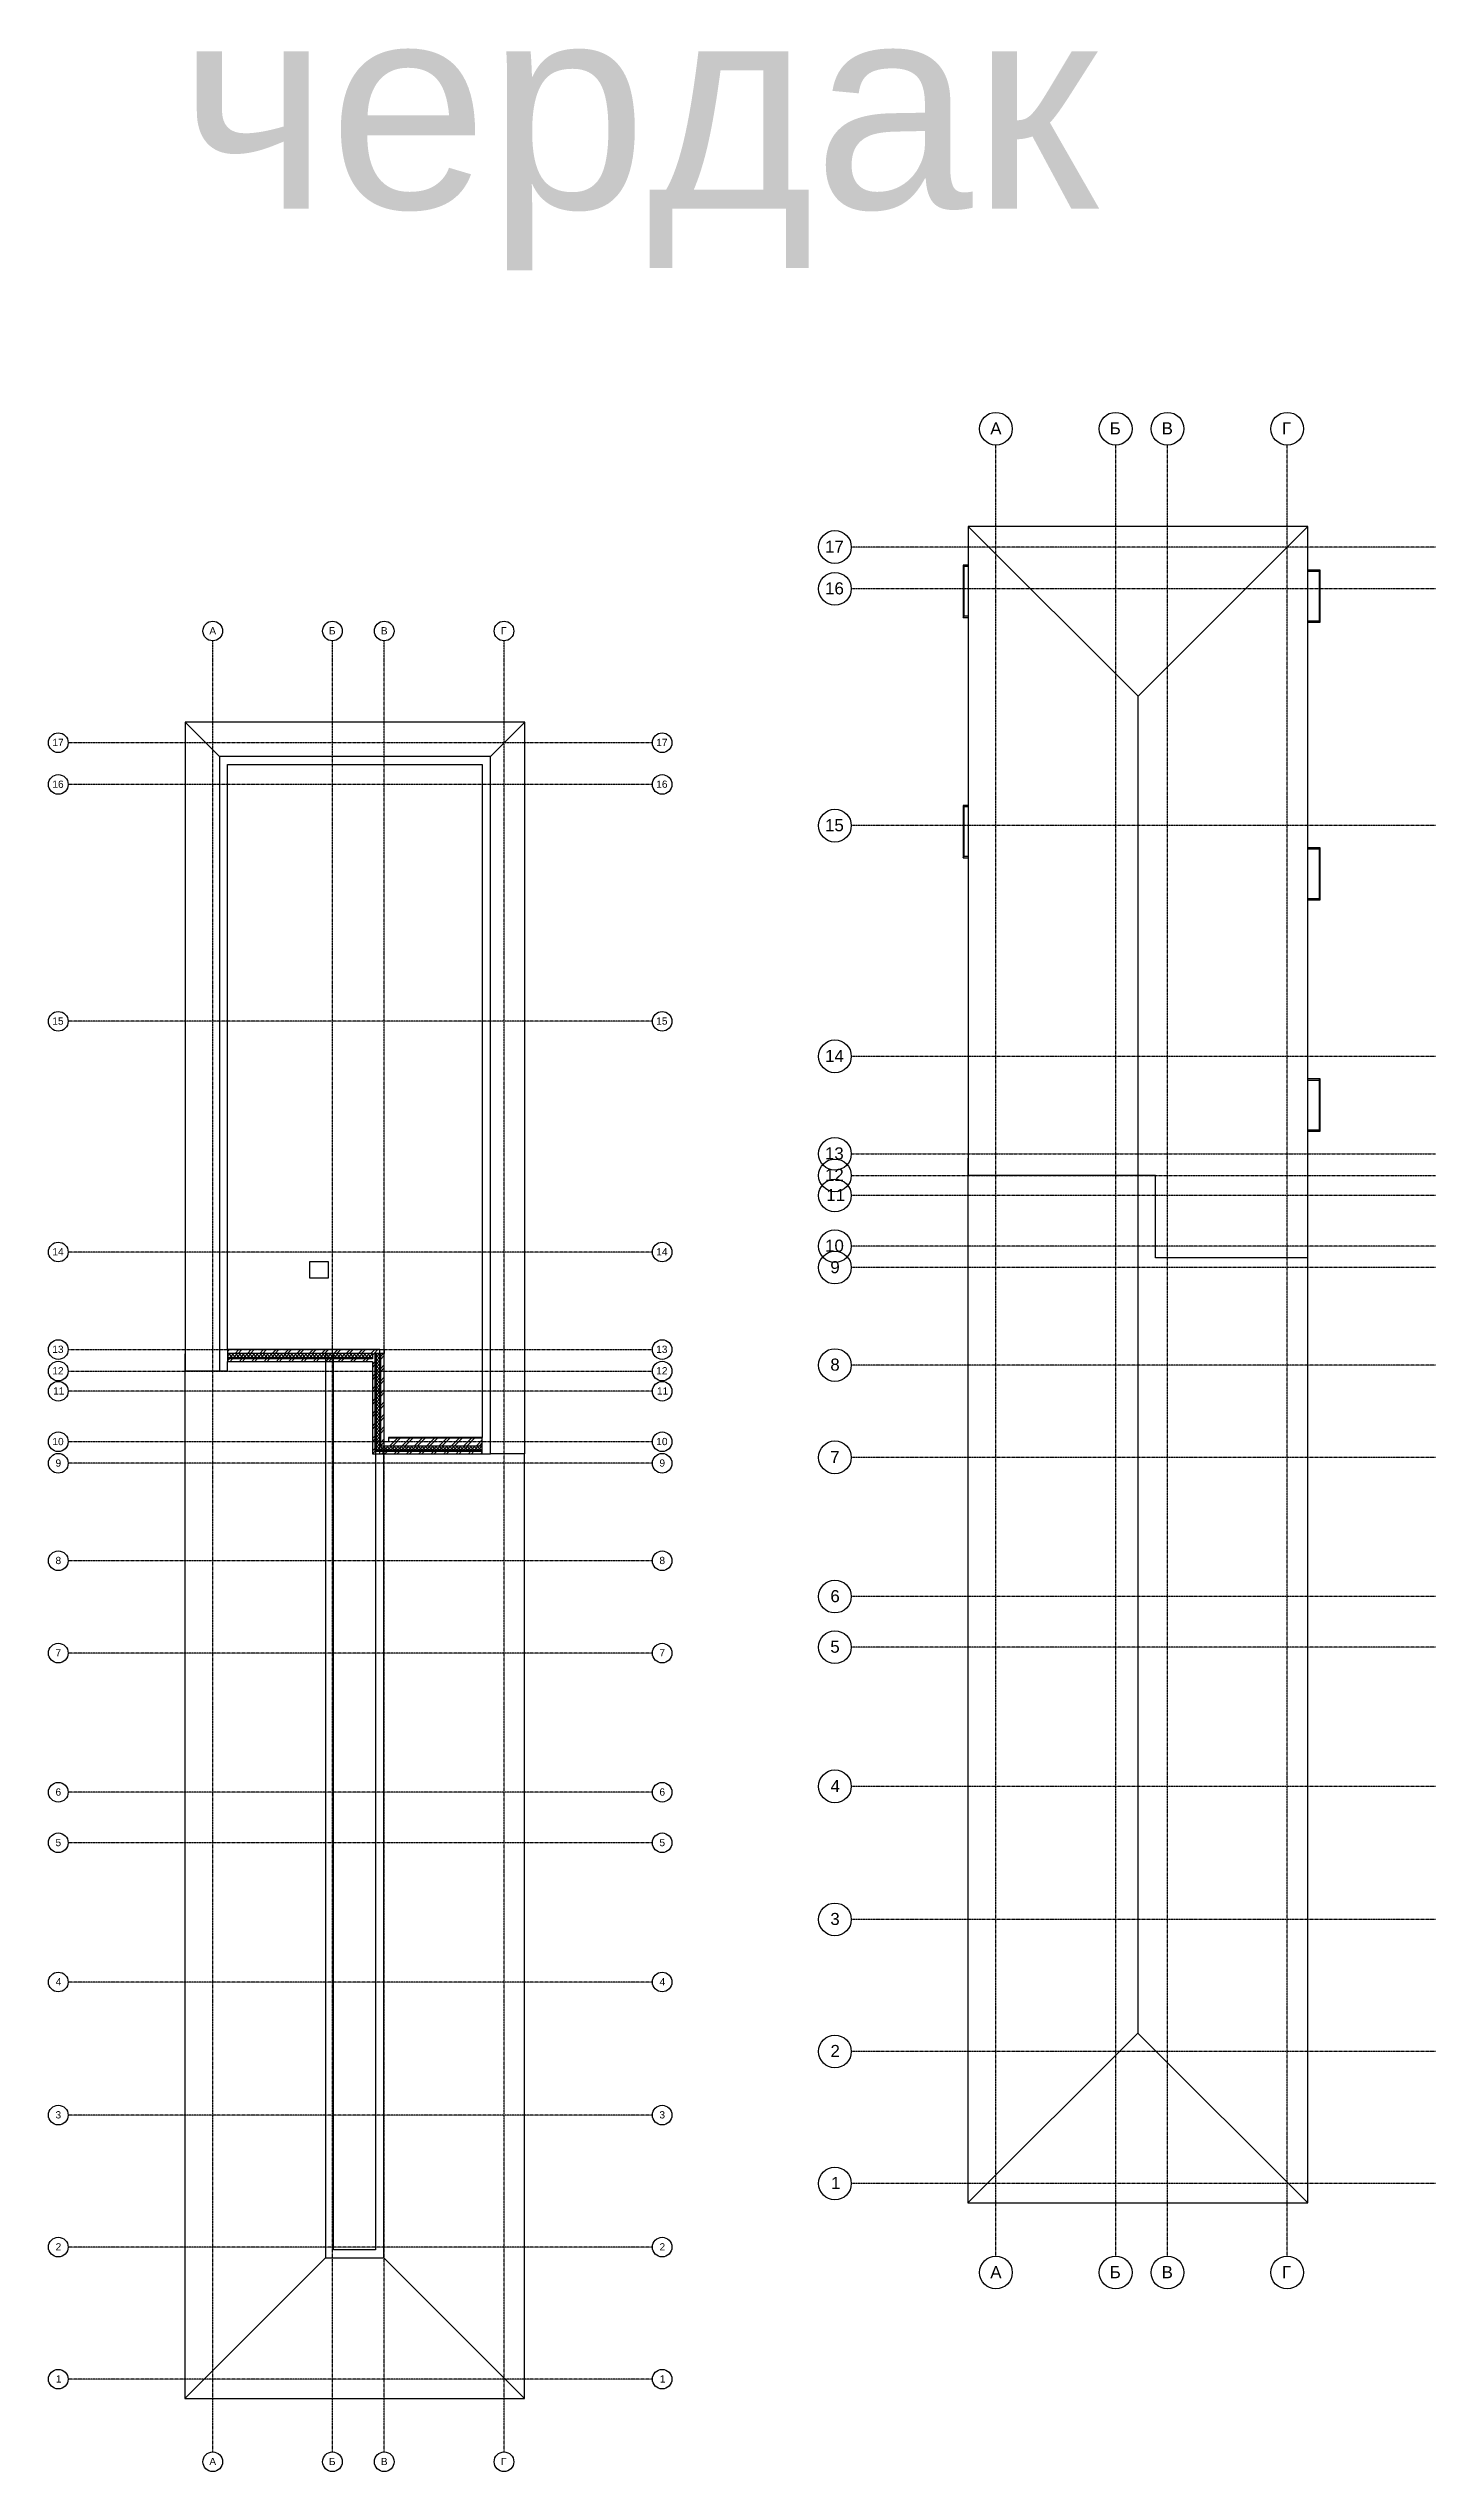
# Model space of a CAD drawing. Header units: millimetres. Extents: x -3463 to 813393, y -106315 to 159215.
# Drawn here: x 481860 to 549622, y -1312 to 117055 of the extents above; entities that cross this region are included whole.
import ezdxf

# ---------------------------------------------------------------- set-up
doc = ezdxf.new("R2010")
doc.units = ezdxf.units.MM
doc.linetypes.add('Линия сетки', pattern=[22.225, 12.7, -3.175, 3.175, -3.175])
doc.layers.add('AXIS_', color=252, linetype='Continuous')
doc.layers.add('PLANS_', color=252, linetype='Continuous')
doc.styles.add('arial', font='arial.ttf')
doc.styles.add('Arial_2', font='arial.ttf', dxfattribs={"height": 590.11976})
doc.styles.get("Standard").update_dxf_attribs({"font": 'arial.ttf', "height": 10000})

msp = doc.modelspace()

# ---------------------------------------------------------------- texts
at = {"insert": (488276, 119234), "char_height": 10000, "attachment_point": 1}
msp.add_mtext('чердак', dxfattribs=at)

# ---------------------------------------------------------------- blocks, each defined once
blk = doc.blocks.new('A$C5fa59da2')
at = {"layer": 'AXIS_', "linetype": 'Линия сетки'}
for p, q in [((-8788, -42848), (-8788, 45622)), ((-2938, -42848), (-2938, 45622)), ((-408, -42848), (-408, 45622)), ((5442, -42848), (5442, 45622)), ((12688, 40644), (-15854, 40644)), ((12688, 38604), (-15854, 38604)), ((12688, 27034), (-15854, 27034)), ((12688, 15764), (-15854, 15764)), ((-15854, 10999), (12688, 10999)), ((-15854, 9949), (12688, 9949)), ((12688, 8964), (-15854, 8964)), ((12688, 6494), (-15854, 6494)), ((12688, 5444), (-15854, 5444)), ((12688, 684), (-15854, 684)), ((12688, -3826), (-15854, -3826)), ((12688, -10626), (-15854, -10626)), ((12688, -13096), (-15854, -13096)), ((12688, -19896), (-15854, -19896)), ((12688, -26396), (-15854, -26396)), ((12688, -32846), (-15854, -32846)), ((12688, -39296), (-15854, -39296))]:
    blk.add_line(p, q, dxfattribs=at)
at = {"layer": 'AXIS_'}
for centre in [(-8788, 46422), (-2938, 46422), (-408, 46422), (5442, 46422), (-16654, 40644), (-16654, 38604), (-16654, 27034), (-16654, 15764), (-16654, 10999), (-16654, 9949), (-16654, 8964), (-16654, 6494), (-16654, 5444), (-16654, 684), (-16654, -3826), (-16654, -10626), (-16654, -13096), (-16654, -19896), (-16654, -26396), (-16654, -32846), (-16654, -39296), (-8788, -43648), (-2938, -43648), (-408, -43648), (5442, -43648)]:
    blk.add_circle(centre, 800, dxfattribs=at)
at = {"layer": 'PLANS_'}
for p, q in [((-10138, 41654), (-10138, 9954)), ((6452, 41654), (-10138, 41654)), ((-1843, 33359), (-10138, 41654)), ((-1843, 33359), (6452, 41654)), ((6452, 5914), (6452, 41654)), ((-10138, 39759), (-10393, 39759)), ((-10393, 39759), (-10393, 37209)), ((-10343, 39709), (-10138, 39709)), ((-10343, 37259), (-10343, 39709)), ((7047, 39519), (6452, 39519)), ((6452, 39469), (6997, 39469)), ((6997, 39469), (6997, 37019)), ((7047, 36969), (7047, 39519)), ((-10393, 37209), (-10138, 37209)), ((-10138, 37259), (-10343, 37259)), ((6997, 37019), (6452, 37019)), ((6452, 36969), (7047, 36969)), ((-1843, 9954), (-1843, 33359)), ((-10138, 28019), (-10393, 28019)), ((-10393, 28019), (-10393, 25469)), ((-10343, 27969), (-10138, 27969)), ((-10343, 25519), (-10343, 27969)), ((-10393, 25469), (-10138, 25469)), ((-10138, 25519), (-10343, 25519)), ((7047, 25958), (6452, 25958)), ((6452, 25908), (6997, 25908)), ((6997, 25908), (6997, 23458)), ((7047, 23408), (7047, 25958)), ((6997, 23458), (6452, 23458)), ((6452, 23408), (7047, 23408)), ((7047, 14658), (6452, 14658)), ((6452, 14608), (6997, 14608)), ((6997, 14608), (6997, 12158)), ((7047, 12108), (7047, 14658)), ((6997, 12158), (6452, 12158)), ((6452, 12108), (7047, 12108)), ((-10158, 10794), (-10158, -40246)), ((-10138, 10794), (-10158, 10794)), ((-10138, 9954), (-988, 9954)), ((-1858, 9954), (-1858, -31946)), ((-988, 5914), (-988, 9954)), ((6452, 5914), (-988, 5914)), ((6442, -40246), (6442, 5914)), ((-1858, -31946), (-10158, -40246)), ((-1858, -31946), (6442, -40246)), ((-10158, -40246), (6442, -40246))]:
    blk.add_line(p, q, dxfattribs=at)
for points in [[(-10393, 39759), (-10393, 39759), (-10393, 39759), (-10391, 39757), (-10390, 39756), (-10388, 39755), (-10387, 39753), (-10385, 39752), (-10383, 39750), (-10381, 39747), (-10379, 39745), (-10378, 39744), (-10376, 39742), (-10375, 39741), (-10373, 39739), (-10371, 39738), (-10370, 39736), (-10368, 39734), (-10366, 39733), (-10365, 39731), (-10363, 39729), (-10362, 39728), (-10360, 39726), (-10358, 39725), (-10357, 39723), (-10356, 39722), (-10354, 39720), (-10352, 39719), (-10351, 39717), (-10349, 39716), (-10348, 39714), (-10346, 39713), (-10345, 39711), (-10343, 39710), (-10343, 39709), (-10343, 39709)], [(6997, 39469), (6997, 39469), (6997, 39470), (6999, 39471), (7000, 39473), (7002, 39474), (7003, 39476), (7005, 39477), (7007, 39479), (7009, 39481), (7011, 39483), (7012, 39485), (7014, 39486), (7015, 39488), (7017, 39489), (7019, 39491), (7020, 39493), (7022, 39494), (7024, 39496), (7025, 39498), (7027, 39499), (7028, 39501), (7030, 39502), (7032, 39504), (7033, 39505), (7034, 39507), (7036, 39508), (7038, 39510), (7039, 39512), (7041, 39513), (7042, 39515), (7044, 39516), (7045, 39517), (7047, 39519), (7047, 39519), (7047, 39519)], [(-10393, 37209), (-10393, 37209), (-10393, 37210), (-10391, 37211), (-10390, 37213), (-10388, 37214), (-10387, 37216), (-10385, 37217), (-10383, 37219), (-10381, 37221), (-10379, 37223), (-10378, 37225), (-10376, 37226), (-10375, 37228), (-10373, 37229), (-10371, 37231), (-10370, 37233), (-10368, 37234), (-10366, 37236), (-10365, 37238), (-10363, 37239), (-10362, 37241), (-10360, 37242), (-10358, 37244), (-10357, 37245), (-10356, 37247), (-10354, 37248), (-10352, 37250), (-10351, 37252), (-10349, 37253), (-10348, 37255), (-10346, 37256), (-10345, 37257), (-10343, 37259), (-10343, 37259), (-10343, 37259)], [(6997, 37019), (6997, 37019), (6997, 37019), (6999, 37017), (7000, 37016), (7002, 37015), (7003, 37013), (7005, 37012), (7007, 37010), (7009, 37007), (7011, 37005), (7012, 37004), (7014, 37002), (7015, 37001), (7017, 36999), (7019, 36998), (7020, 36996), (7022, 36994), (7024, 36993), (7025, 36991), (7027, 36989), (7028, 36988), (7030, 36986), (7032, 36985), (7033, 36983), (7034, 36982), (7036, 36980), (7038, 36979), (7039, 36977), (7041, 36976), (7042, 36974), (7044, 36973), (7045, 36971), (7047, 36970), (7047, 36969), (7047, 36969)], [(-10393, 28019), (-10393, 28019), (-10393, 28019), (-10391, 28017), (-10390, 28016), (-10388, 28015), (-10387, 28013), (-10385, 28012), (-10383, 28010), (-10381, 28007), (-10379, 28005), (-10378, 28004), (-10376, 28002), (-10375, 28001), (-10373, 27999), (-10371, 27998), (-10370, 27996), (-10368, 27994), (-10366, 27993), (-10365, 27991), (-10363, 27989), (-10362, 27988), (-10360, 27986), (-10358, 27985), (-10357, 27983), (-10356, 27982), (-10354, 27980), (-10352, 27979), (-10351, 27977), (-10349, 27976), (-10348, 27974), (-10346, 27973), (-10345, 27971), (-10343, 27970), (-10343, 27969), (-10343, 27969)], [(-10393, 25469), (-10393, 25469), (-10393, 25470), (-10391, 25471), (-10390, 25473), (-10388, 25474), (-10387, 25476), (-10385, 25477), (-10383, 25479), (-10381, 25481), (-10379, 25483), (-10378, 25485), (-10376, 25486), (-10375, 25488), (-10373, 25489), (-10371, 25491), (-10370, 25493), (-10368, 25494), (-10366, 25496), (-10365, 25498), (-10363, 25499), (-10362, 25501), (-10360, 25502), (-10358, 25504), (-10357, 25505), (-10356, 25507), (-10354, 25508), (-10352, 25510), (-10351, 25512), (-10349, 25513), (-10348, 25515), (-10346, 25516), (-10345, 25517), (-10343, 25519), (-10343, 25519), (-10343, 25519)], [(6997, 25908), (6997, 25908), (6997, 25909), (6999, 25910), (7000, 25912), (7002, 25913), (7003, 25915), (7005, 25916), (7007, 25918), (7009, 25920), (7011, 25922), (7012, 25924), (7014, 25925), (7015, 25927), (7017, 25928), (7019, 25930), (7020, 25932), (7022, 25933), (7024, 25935), (7025, 25937), (7027, 25938), (7028, 25940), (7030, 25941), (7032, 25943), (7033, 25944), (7034, 25946), (7036, 25947), (7038, 25949), (7039, 25951), (7041, 25952), (7042, 25954), (7044, 25955), (7045, 25957), (7047, 25958), (7047, 25958), (7047, 25958)], [(6997, 23458), (6997, 23458), (6997, 23458), (6999, 23457), (7000, 23455), (7002, 23454), (7003, 23452), (7005, 23451), (7007, 23449), (7009, 23446), (7011, 23444), (7012, 23443), (7014, 23441), (7015, 23440), (7017, 23438), (7019, 23437), (7020, 23435), (7022, 23433), (7024, 23432), (7025, 23430), (7027, 23428), (7028, 23427), (7030, 23425), (7032, 23424), (7033, 23422), (7034, 23421), (7036, 23419), (7038, 23418), (7039, 23416), (7041, 23415), (7042, 23413), (7044, 23412), (7045, 23410), (7047, 23409), (7047, 23408), (7047, 23408)], [(6997, 14608), (6997, 14608), (6997, 14609), (6999, 14610), (7000, 14612), (7002, 14613), (7003, 14615), (7005, 14616), (7007, 14618), (7009, 14620), (7011, 14622), (7012, 14624), (7014, 14625), (7015, 14627), (7017, 14628), (7019, 14630), (7020, 14632), (7022, 14633), (7024, 14635), (7025, 14637), (7027, 14638), (7028, 14640), (7030, 14641), (7032, 14643), (7033, 14644), (7034, 14646), (7036, 14647), (7038, 14649), (7039, 14651), (7041, 14652), (7042, 14654), (7044, 14655), (7045, 14657), (7047, 14658), (7047, 14658), (7047, 14658)], [(6997, 12158), (6997, 12158), (6997, 12158), (6999, 12157), (7000, 12155), (7002, 12154), (7003, 12152), (7005, 12151), (7007, 12149), (7009, 12146), (7011, 12144), (7012, 12143), (7014, 12141), (7015, 12140), (7017, 12138), (7019, 12137), (7020, 12135), (7022, 12133), (7024, 12132), (7025, 12130), (7027, 12128), (7028, 12127), (7030, 12125), (7032, 12124), (7033, 12122), (7034, 12121), (7036, 12119), (7038, 12118), (7039, 12116), (7041, 12115), (7042, 12113), (7044, 12112), (7045, 12110), (7047, 12109), (7047, 12108), (7047, 12108)]]:
    blk.add_open_spline(points, degree=3, knots=[0, 0, 0, 0, 0.0833333, 0.125, 0.1666667, 0.2083333, 0.2291667, 0.25, 0.2916667, 0.3333333, 0.3541667, 0.375, 0.3958333, 0.4166667, 0.4375, 0.4583333, 0.4791667, 0.5, 0.5208333, 0.5416667, 0.5625, 0.5833333, 0.6041667, 0.625, 0.6458333, 0.6666667, 0.6875, 0.7083333, 0.75, 0.7708333, 0.7916667, 0.8333333, 0.875, 0.9166667, 1, 1, 1, 1], dxfattribs=at)
at = {"layer": 'AXIS_', "lineweight": -3, "style": 'Arial_2'}
for s, height, p in [('А', 590, (-9064, 46146)), ('Б', 590, (-3228, 46146)), ('В', 590, (-692, 46146)), ('Г', 590, (5186, 46146)), ('17', 590.1, (-17135, 40371)), ('16', 590.1, (-17134, 38331)), ('15', 590.1, (-17137, 26761)), ('14', 590.1, (-17133, 15491)), ('13', 590.1, (-17142, 10728)), ('12', 590.1, (-17139, 9678)), ('11', 590.1, (-17078, 8691)), ('10', 590.1, (-17134, 6221)), ('9', 590, (-16878, 5171)), ('8', 590, (-16878, 411)), ('7', 590, (-16880, -4099)), ('6', 590, (-16876, -10899)), ('5', 590, (-16880, -13369)), ('4', 590, (-16865, -20169)), ('3', 590, (-16878, -26669)), ('2', 590, (-16870, -33119)), ('1', 590, (-16848, -39569)), ('А', 590, (-9064, -43924)), ('Б', 590, (-3228, -43924)), ('В', 590, (-692, -43924)), ('Г', 590, (5186, -43924))]:
    blk.add_text(s, height=height, dxfattribs=at).set_placement(p)
blk = doc.blocks.new('A$C70d09285')
at = {"layer": 'AXIS_', "linetype": 'Линия сетки'}
for p, q in [((-2773, -41578), (-2773, 46892)), ((3077, -41578), (3077, 46892)), ((5607, -41578), (5607, 46892)), ((11457, -41578), (11457, 46892)), ((18703, 41915), (-9838, 41915)), ((18703, 39875), (-9838, 39875)), ((18703, 28305), (-9838, 28305)), ((18703, 17035), (-9838, 17035)), ((-9838, 12270), (18703, 12270)), ((-9838, 11220), (18703, 11220)), ((18703, 10235), (-9838, 10235)), ((18703, 7765), (-9838, 7765)), ((18703, 6715), (-9838, 6715)), ((18703, 1955), (-9838, 1955)), ((18703, -2555), (-9838, -2555)), ((18703, -9355), (-9838, -9355)), ((18703, -11825), (-9838, -11825)), ((18703, -18625), (-9838, -18625)), ((18703, -25125), (-9838, -25125)), ((18703, -31575), (-9838, -31575)), ((18703, -38025), (-9838, -38025))]:
    blk.add_line(p, q, dxfattribs=at)
at = {"layer": 'AXIS_'}
for centre in [(-2773, 47372), (3077, 47372), (5607, 47372), (11457, 47372), (-10318, 41915), (19183, 41915), (-10318, 39875), (19183, 39875), (-10318, 28305), (19183, 28305), (-10318, 17035), (19183, 17035), (-10318, 12270), (19183, 12270), (-10318, 11220), (-10318, 10235), (19183, 11220), (19183, 10235), (-10318, 7765), (-10318, 6715), (19183, 7765), (19183, 6715), (-10318, 1955), (19183, 1955), (-10318, -2555), (19183, -2555), (-10318, -9355), (19183, -9355), (-10318, -11825), (19183, -11825), (-10318, -18625), (19183, -18625), (-10318, -25125), (19183, -25125), (-10318, -31575), (19183, -31575), (-10318, -38025), (19183, -38025), (-2773, -42058), (3077, -42058), (5607, -42058), (11457, -42058)]:
    blk.add_circle(centre, 480, dxfattribs=at)
at = {"layer": 'PLANS_'}
for p, q in [((-4123, 42925), (-4123, 11225)), ((12467, 42925), (-4123, 42925)), ((-2444, 41246), (-4123, 42925)), ((10789, 41246), (12467, 42925)), ((12467, 7185), (12467, 42925)), ((-4143, 12065), (-4143, -38975)), ((-4123, 12065), (-4143, 12065)), ((-2044, 12270), (-2044, 11690)), ((5027, 12080), (-2044, 12080)), ((5027, 11870), (-2044, 11870)), ((5027, 12080), (5027, 11810)), ((5147, 12085), (5147, 7305)), ((5397, 12085), (5147, 12085)), ((5207, 12085), (5207, 7365)), ((5397, 12270), (5607, 12270)), ((5417, 12085), (5417, 7575)), ((5607, 12270), (5607, 12085)), ((-4123, 11225), (-2444, 11225)), ((5027, 11810), (-2044, 11810)), ((5147, 7305), (10389, 7305)), ((5207, 7365), (10389, 7365)), ((5417, 7575), (10389, 7575)), ((5817, 7955), (10389, 7955)), ((10389, 7185), (10389, 7975)), ((12467, 7185), (10789, 7185)), ((12457, -38975), (12457, 7185)), ((2732, -32101), (-4143, -38975)), ((5583, -32101), (12457, -38975)), ((-4143, -38975), (12457, -38975))]:
    blk.add_line(p, q, dxfattribs=at)
at = {"layer": 'PLANS_', "lineweight": 25}
for p, q in [((10789, 41246), (-2444, 41246)), ((-2444, 41246), (-2444, 11225)), ((-2044, 12270), (-2044, 40846)), ((-2044, 40846), (10389, 40846)), ((10389, 40846), (10389, 7975)), ((10789, 7185), (10789, 41246)), ((5397, 12270), (-2044, 12270)), ((3132, 12065), (2732, 12065)), ((2732, 12065), (2732, -32101)), ((3132, -31701), (3132, 12065)), ((5183, 12065), (5183, -31701)), ((5397, 12065), (5183, 12065)), ((5397, 12085), (5397, 12270)), ((5607, 12085), (5397, 12085)), ((5397, 7185), (5397, 12065)), ((5607, 7765), (5607, 12085)), ((-2444, 11225), (-2044, 11225)), ((-2044, 11690), (5027, 11690)), ((-2044, 11225), (-2044, 11690)), ((5027, 11690), (5027, 7185)), ((5027, 7185), (10389, 7185)), ((5583, -32101), (5583, 7185)), ((5817, 7765), (5607, 7765)), ((10389, 7975), (5817, 7975)), ((5817, 7975), (5817, 7765)), ((10389, 7185), (10789, 7185)), ((5183, -31701), (3132, -31701)), ((2732, -32101), (5583, -32101))]:
    blk.add_line(p, q, dxfattribs=at)
at = {"layer": 'PLANS_', "lineweight": -3}
for p, q in [((1967, 15765), (1967, 16565)), ((1967, 16565), (2867, 16565)), ((2867, 15765), (1967, 15765)), ((2867, 16565), (2867, 15765))]:
    blk.add_line(p, q, dxfattribs=at)
at = {"layer": 'PLANS_', "linetype": 'Continuous', "lineweight": 9}
for p, q in [((-2044, 12175), (-1950, 12270)), ((-2044, 11944), (-1908, 12080)), ((-1967, 11870), (-2044, 11947)), ((-1797, 11870), (-2007, 12080)), ((-1949, 11870), (-1739, 12080)), ((-1628, 11870), (-1838, 12080)), ((-1779, 11870), (-1569, 12080)), ((-1683, 12080), (-1493, 12270)), ((-1458, 11870), (-1668, 12080)), ((-1609, 11870), (-1399, 12080)), ((-1537, 12080), (-1347, 12270)), ((-1288, 11870), (-1498, 12080)), ((-1439, 11870), (-1229, 12080)), ((-1119, 11870), (-1329, 12080)), ((-1270, 11870), (-1060, 12080)), ((-949, 11870), (-1159, 12080)), ((-1100, 11870), (-890, 12080)), ((-1079, 12080), (-889, 12270)), ((-779, 11870), (-989, 12080)), ((-933, 12080), (-743, 12270)), ((-930, 11870), (-720, 12080)), ((-609, 11870), (-819, 12080)), ((-755, 11838), (-773, 11870)), ((-761, 11870), (-551, 12080)), ((-750, 11867), (-710, 11867)), ((-440, 11870), (-650, 12080)), ((-591, 11870), (-381, 12080)), ((-522, 11844), (-542, 11810)), ((-270, 11870), (-480, 12080)), ((-476, 12080), (-286, 12270)), ((-421, 11870), (-211, 12080)), ((-330, 12080), (-140, 12270)), ((-100, 11870), (-310, 12080)), ((-251, 11870), (-41, 12080)), ((69, 11870), (-141, 12080)), ((-82, 11870), (128, 12080)), ((-19, 11867), (22, 11867)), ((239, 11870), (29, 12080)), ((88, 11870), (298, 12080)), ((128, 12080), (318, 12270)), ((409, 11870), (199, 12080)), ((258, 11870), (468, 12080)), ((274, 12080), (464, 12270)), ((578, 11870), (368, 12080)), ((427, 11870), (637, 12080)), ((469, 11867), (509, 11867)), ((748, 11870), (538, 12080)), ((597, 11870), (807, 12080)), ((918, 11870), (708, 12080)), ((731, 12080), (921, 12270)), ((767, 11870), (977, 12080)), ((877, 12080), (1067, 12270)), ((1088, 11870), (878, 12080)), ((936, 11870), (1146, 12080)), ((1257, 11870), (1047, 12080)), ((1106, 11870), (1316, 12080)), ((1211, 11847), (1198, 11870)), ((1427, 11870), (1217, 12080)), ((1276, 11870), (1486, 12080)), ((1334, 12080), (1524, 12270)), ((1597, 11870), (1387, 12080)), ((1446, 11870), (1656, 12080)), ((1481, 12080), (1671, 12270)), ((1766, 11870), (1556, 12080)), ((1615, 11870), (1825, 12080)), ((1688, 11867), (1728, 11867)), ((1936, 11870), (1726, 12080)), ((1785, 11870), (1995, 12080)), ((2106, 11870), (1896, 12080)), ((1938, 12080), (2128, 12270)), ((1955, 11870), (2165, 12080)), ((2276, 11870), (2066, 12080)), ((2084, 12080), (2274, 12270)), ((2124, 11870), (2334, 12080)), ((2445, 11870), (2235, 12080)), ((2294, 11870), (2504, 12080)), ((2615, 11870), (2405, 12080)), ((2420, 11867), (2460, 11867)), ((2464, 11870), (2674, 12080)), ((2541, 12080), (2731, 12270)), ((2785, 11870), (2575, 12080)), ((2633, 11823), (2612, 11858)), ((2634, 11870), (2844, 12080)), ((2688, 12080), (2878, 12270)), ((2954, 11870), (2744, 12080)), ((2803, 11870), (3013, 12080)), ((3124, 11870), (2914, 12080)), ((2973, 11870), (3183, 12080)), ((3294, 11870), (3084, 12080)), ((3143, 11870), (3353, 12080)), ((3145, 12080), (3335, 12270)), ((3151, 11867), (3191, 11867)), ((3463, 11870), (3253, 12080)), ((3291, 12080), (3481, 12270)), ((3312, 11870), (3522, 12080)), ((3633, 11870), (3423, 12080)), ((3482, 11870), (3692, 12080)), ((3803, 11870), (3593, 12080)), ((3652, 11870), (3862, 12080)), ((3748, 12080), (3938, 12270)), ((3973, 11870), (3763, 12080)), ((3821, 11870), (4031, 12080)), ((3895, 12080), (4085, 12270)), ((4142, 11870), (3932, 12080)), ((3991, 11870), (4201, 12080)), ((4312, 11870), (4102, 12080)), ((4161, 11870), (4371, 12080)), ((4280, 11870), (4267, 11849)), ((4482, 11870), (4272, 12080)), ((4331, 11870), (4541, 12080)), ((4352, 12080), (4542, 12270)), ((4651, 11870), (4441, 12080)), ((4498, 12080), (4688, 12270)), ((4500, 11870), (4710, 12080)), ((4821, 11870), (4611, 12080)), ((4614, 11867), (4654, 11867)), ((4670, 11870), (4880, 12080)), ((4991, 11870), (4781, 12080)), ((4840, 11870), (5027, 12057)), ((5027, 12003), (4951, 12080)), ((4955, 12080), (5145, 12270)), ((5009, 11870), (5027, 11888)), ((5027, 12005), (5107, 12085)), ((5107, 12085), (5292, 12270)), ((5207, 12068), (5224, 12085)), ((5207, 11898), (5394, 12085)), ((5417, 11783), (5207, 11993)), ((5207, 11728), (5417, 11938)), ((5417, 11952), (5285, 12085)), ((5417, 11938), (5564, 12085)), ((5417, 11792), (5607, 11982)), ((-2044, 11718), (-1953, 11810)), ((-1927, 11690), (-1807, 11810)), ((-1469, 11690), (-1349, 11810)), ((-1323, 11690), (-1203, 11810)), ((-866, 11690), (-746, 11810)), ((-720, 11690), (-600, 11810)), ((-262, 11690), (-142, 11810)), ((-116, 11690), (4, 11810)), ((23, 11812), (21, 11810)), ((106, 11810), (102, 11816)), ((341, 11690), (461, 11810)), ((487, 11690), (607, 11810)), ((944, 11690), (1064, 11810)), ((1091, 11690), (1211, 11810)), ((1548, 11690), (1668, 11810)), ((1694, 11690), (1814, 11810)), ((2151, 11690), (2271, 11810)), ((2298, 11690), (2418, 11810)), ((2755, 11690), (2875, 11810)), ((2901, 11690), (3021, 11810)), ((3358, 11690), (3478, 11810)), ((3505, 11690), (3625, 11810)), ((3962, 11690), (4082, 11810)), ((4108, 11690), (4228, 11810)), ((4565, 11690), (4685, 11810)), ((4712, 11690), (4832, 11810)), ((5027, 11548), (5147, 11668)), ((5027, 11402), (5147, 11522)), ((5027, 10945), (5147, 11065)), ((5027, 10798), (5147, 10918)), ((5175, 11320), (5155, 11355)), ((5207, 11038), (5201, 11028)), ((5417, 11613), (5207, 11823)), ((5207, 11558), (5417, 11768)), ((5417, 11443), (5207, 11653)), ((5207, 11389), (5417, 11599)), ((5417, 11273), (5207, 11483)), ((5207, 11219), (5417, 11429)), ((5417, 11104), (5207, 11314)), ((5207, 11049), (5417, 11259)), ((5417, 10934), (5207, 11144)), ((5207, 10880), (5417, 11090)), ((5417, 10764), (5207, 10974)), ((5207, 10710), (5417, 10920)), ((5417, 10595), (5207, 10805)), ((5207, 10540), (5417, 10750)), ((5417, 11335), (5607, 11525)), ((5417, 11188), (5607, 11378)), ((5417, 10731), (5607, 10921)), ((5417, 10585), (5607, 10775)), ((5027, 10341), (5147, 10461)), ((5027, 10195), (5147, 10315)), ((5027, 9738), (5147, 9858)), ((5027, 9591), (5147, 9711)), ((5417, 10425), (5207, 10635)), ((5207, 10370), (5417, 10580)), ((5417, 10255), (5207, 10465)), ((5207, 10201), (5417, 10411)), ((5417, 10085), (5207, 10295)), ((5207, 10031), (5417, 10241)), ((5417, 9916), (5207, 10126)), ((5207, 9861), (5417, 10071)), ((5417, 9746), (5207, 9956)), ((5207, 9692), (5417, 9902)), ((5417, 9576), (5207, 9786)), ((5207, 9522), (5417, 9732)), ((5417, 9407), (5207, 9617)), ((5207, 9352), (5417, 9562)), ((5417, 10128), (5607, 10318)), ((5417, 9981), (5607, 10171)), ((5417, 9524), (5607, 9714)), ((5417, 9378), (5607, 9568)), ((5027, 9134), (5147, 9254)), ((5027, 8988), (5147, 9108)), ((5027, 8531), (5147, 8651)), ((5027, 8385), (5147, 8505)), ((5417, 9237), (5207, 9447)), ((5207, 9183), (5417, 9393)), ((5417, 9067), (5207, 9277)), ((5207, 9013), (5417, 9223)), ((5417, 8898), (5207, 9108)), ((5207, 8843), (5417, 9053)), ((5417, 8728), (5207, 8938)), ((5207, 8673), (5417, 8883)), ((5417, 8558), (5207, 8768)), ((5207, 8504), (5417, 8714)), ((5417, 8388), (5207, 8598)), ((5207, 8334), (5417, 8544)), ((5417, 8219), (5207, 8429)), ((5207, 8164), (5417, 8374)), ((5417, 8921), (5607, 9111)), ((5417, 8775), (5607, 8965)), ((5417, 8317), (5607, 8507)), ((5417, 8171), (5607, 8361)), ((5027, 7927), (5147, 8047)), ((5027, 7781), (5147, 7901)), ((5027, 7324), (5147, 7444)), ((5034, 7185), (5147, 7298)), ((5147, 8008), (5147, 8008)), ((5147, 7298), (5154, 7305)), ((5417, 8049), (5207, 8259)), ((5207, 7995), (5417, 8205)), ((5417, 7879), (5207, 8089)), ((5207, 7825), (5417, 8035)), ((5417, 7710), (5207, 7920)), ((5207, 7655), (5417, 7865)), ((5417, 7540), (5207, 7750)), ((5207, 7486), (5417, 7696)), ((5417, 7370), (5207, 7580)), ((5253, 7365), (5207, 7410)), ((5256, 7365), (5417, 7526)), ((5326, 7342), (5306, 7307)), ((5417, 7714), (5607, 7904)), ((5417, 7526), (5466, 7575)), ((5593, 7365), (5417, 7540)), ((5423, 7365), (5417, 7370)), ((5424, 7575), (5614, 7765)), ((5426, 7365), (5636, 7575)), ((5492, 7185), (5612, 7305)), ((5762, 7365), (5552, 7575)), ((5596, 7365), (5806, 7575)), ((5638, 7185), (5758, 7305)), ((5932, 7365), (5722, 7575)), ((5765, 7365), (5975, 7575)), ((5833, 7965), (5874, 7965)), ((5882, 7575), (6262, 7955)), ((6102, 7365), (5892, 7575)), ((5935, 7365), (6145, 7575)), ((6028, 7575), (6408, 7955)), ((6271, 7365), (6061, 7575)), ((6095, 7185), (6215, 7305)), ((6105, 7365), (6315, 7575)), ((6441, 7365), (6231, 7575)), ((6241, 7185), (6361, 7305)), ((6274, 7365), (6484, 7575)), ((6321, 7965), (6361, 7965)), ((6611, 7365), (6401, 7575)), ((6444, 7365), (6654, 7575)), ((6485, 7575), (6865, 7955)), ((6781, 7365), (6571, 7575)), ((6614, 7365), (6824, 7575)), ((6631, 7575), (7011, 7955)), ((6699, 7185), (6819, 7305)), ((6950, 7365), (6740, 7575)), ((6784, 7365), (6994, 7575)), ((6845, 7185), (6965, 7305)), ((7120, 7365), (6910, 7575)), ((6953, 7365), (7163, 7575)), ((7290, 7365), (7080, 7575)), ((7089, 7575), (7469, 7955)), ((7123, 7365), (7333, 7575)), ((7235, 7575), (7615, 7955)), ((7459, 7365), (7249, 7575)), ((7293, 7365), (7503, 7575)), ((7302, 7185), (7422, 7305)), ((7629, 7365), (7419, 7575)), ((7448, 7185), (7568, 7305)), ((7462, 7365), (7672, 7575)), ((7540, 7965), (7581, 7965)), ((7799, 7365), (7589, 7575)), ((7632, 7365), (7842, 7575)), ((7658, 7967), (7650, 7955)), ((7670, 7974), (7670, 7975)), ((7692, 7575), (8072, 7955)), ((7968, 7365), (7758, 7575)), ((7802, 7365), (8012, 7575)), ((7838, 7575), (8218, 7955)), ((7905, 7185), (8025, 7305)), ((8138, 7365), (7928, 7575)), ((7971, 7365), (8181, 7575)), ((8036, 7340), (8022, 7365)), ((8052, 7185), (8172, 7305)), ((8308, 7365), (8098, 7575)), ((8141, 7365), (8351, 7575)), ((8478, 7365), (8268, 7575)), ((8272, 7965), (8312, 7965)), ((8295, 7575), (8675, 7955)), ((8311, 7365), (8521, 7575)), ((8647, 7365), (8437, 7575)), ((8442, 7575), (8822, 7955)), ((8481, 7365), (8691, 7575)), ((8509, 7185), (8629, 7305)), ((8817, 7365), (8607, 7575)), ((8650, 7365), (8860, 7575)), ((8655, 7185), (8775, 7305)), ((8713, 7357), (8693, 7322)), ((8987, 7365), (8777, 7575)), ((8820, 7365), (9030, 7575)), ((8899, 7575), (9279, 7955)), ((9156, 7365), (8946, 7575)), ((8990, 7365), (9200, 7575)), ((9003, 7965), (9044, 7965)), ((9045, 7575), (9425, 7955)), ((9112, 7185), (9232, 7305)), ((9326, 7365), (9116, 7575)), ((9159, 7365), (9369, 7575)), ((9259, 7185), (9379, 7305)), ((9496, 7365), (9286, 7575)), ((9329, 7365), (9539, 7575)), ((9666, 7365), (9456, 7575)), ((9499, 7365), (9709, 7575)), ((9502, 7575), (9882, 7955)), ((9835, 7365), (9625, 7575)), ((9649, 7575), (10029, 7955)), ((9668, 7365), (9878, 7575)), ((9716, 7185), (9836, 7305)), ((10005, 7365), (9795, 7575)), ((9838, 7365), (10048, 7575)), ((9862, 7185), (9982, 7305)), ((10175, 7365), (9965, 7575)), ((10008, 7365), (10218, 7575)), ((10106, 7575), (10389, 7858)), ((10344, 7365), (10134, 7575)), ((10178, 7365), (10388, 7575)), ((10252, 7575), (10389, 7711)), ((10389, 7490), (10304, 7575)), ((10319, 7185), (10389, 7254)), ((10347, 7365), (10389, 7406))]:
    blk.add_line(p, q, dxfattribs=at)
at = {"layer": 'AXIS_', "lineweight": -3, "style": 'arial'}
for s, height, p in [('А', 354, (-2938, 47206)), ('Б', 354, (2903, 47206)), ('В', 354, (5437, 47206)), ('Г', 354, (11304, 47206)), ('17', 354.1, (-10607, 41751)), ('17', 354.1, (18895, 41751)), ('16', 354.1, (-10607, 39711)), ('16', 354.1, (18895, 39711)), ('15', 354.1, (-10608, 28141)), ('15', 354.1, (18893, 28141)), ('14', 354.1, (-10606, 16871)), ('14', 354.1, (18895, 16871)), ('13', 354.1, (-10611, 12107)), ('13', 354.1, (18890, 12107)), ('12', 354.1, (-10610, 11057)), ('12', 354.1, (18892, 11057)), ('11', 354.1, (-10573, 10071)), ('11', 354.1, (18929, 10071)), ('10', 354.1, (-10606, 7601)), ('10', 354.1, (18895, 7601)), ('9', 354, (-10453, 6551)), ('9', 354, (19049, 6551)), ('8', 354, (-10453, 1791)), ('8', 354, (19049, 1791)), ('7', 354, (-10454, -2719)), ('7', 354, (19047, -2719)), ('6', 354, (-10452, -9519)), ('6', 354, (19050, -9519)), ('5', 354, (-10454, -11989)), ('5', 354, (19048, -11989)), ('4', 354, (-10445, -18789)), ('4', 354, (19057, -18789)), ('3', 354, (-10453, -25289)), ('3', 354, (19049, -25289)), ('2', 354, (-10448, -31739)), ('2', 354, (19054, -31739)), ('1', 354, (-10435, -38189)), ('1', 354, (19066, -38189)), ('А', 354, (-2938, -42223)), ('Б', 354, (2903, -42223)), ('В', 354, (5437, -42223)), ('Г', 354, (11304, -42223))]:
    blk.add_text(s, height=height, dxfattribs=at).set_placement(p)

# ---------------------------------------------------------------- block references
at = {"layer": 'PLANS_', "lineweight": -3}
for name, p in [('A$C5fa59da2', (536934, 52056)), ('A$C70d09285', (492658, 41226))]:
    msp.add_blockref(name, p, dxfattribs=at)

msp.set_redraw_order([(e.dxf.handle, doc.entitydb.next_handle()) for e in msp.query("TEXT MTEXT ATTDEF DIMENSION ARC_DIMENSION")])  # texts and dimensions are drawn at this point

doc.saveas('drawing.dxf')
